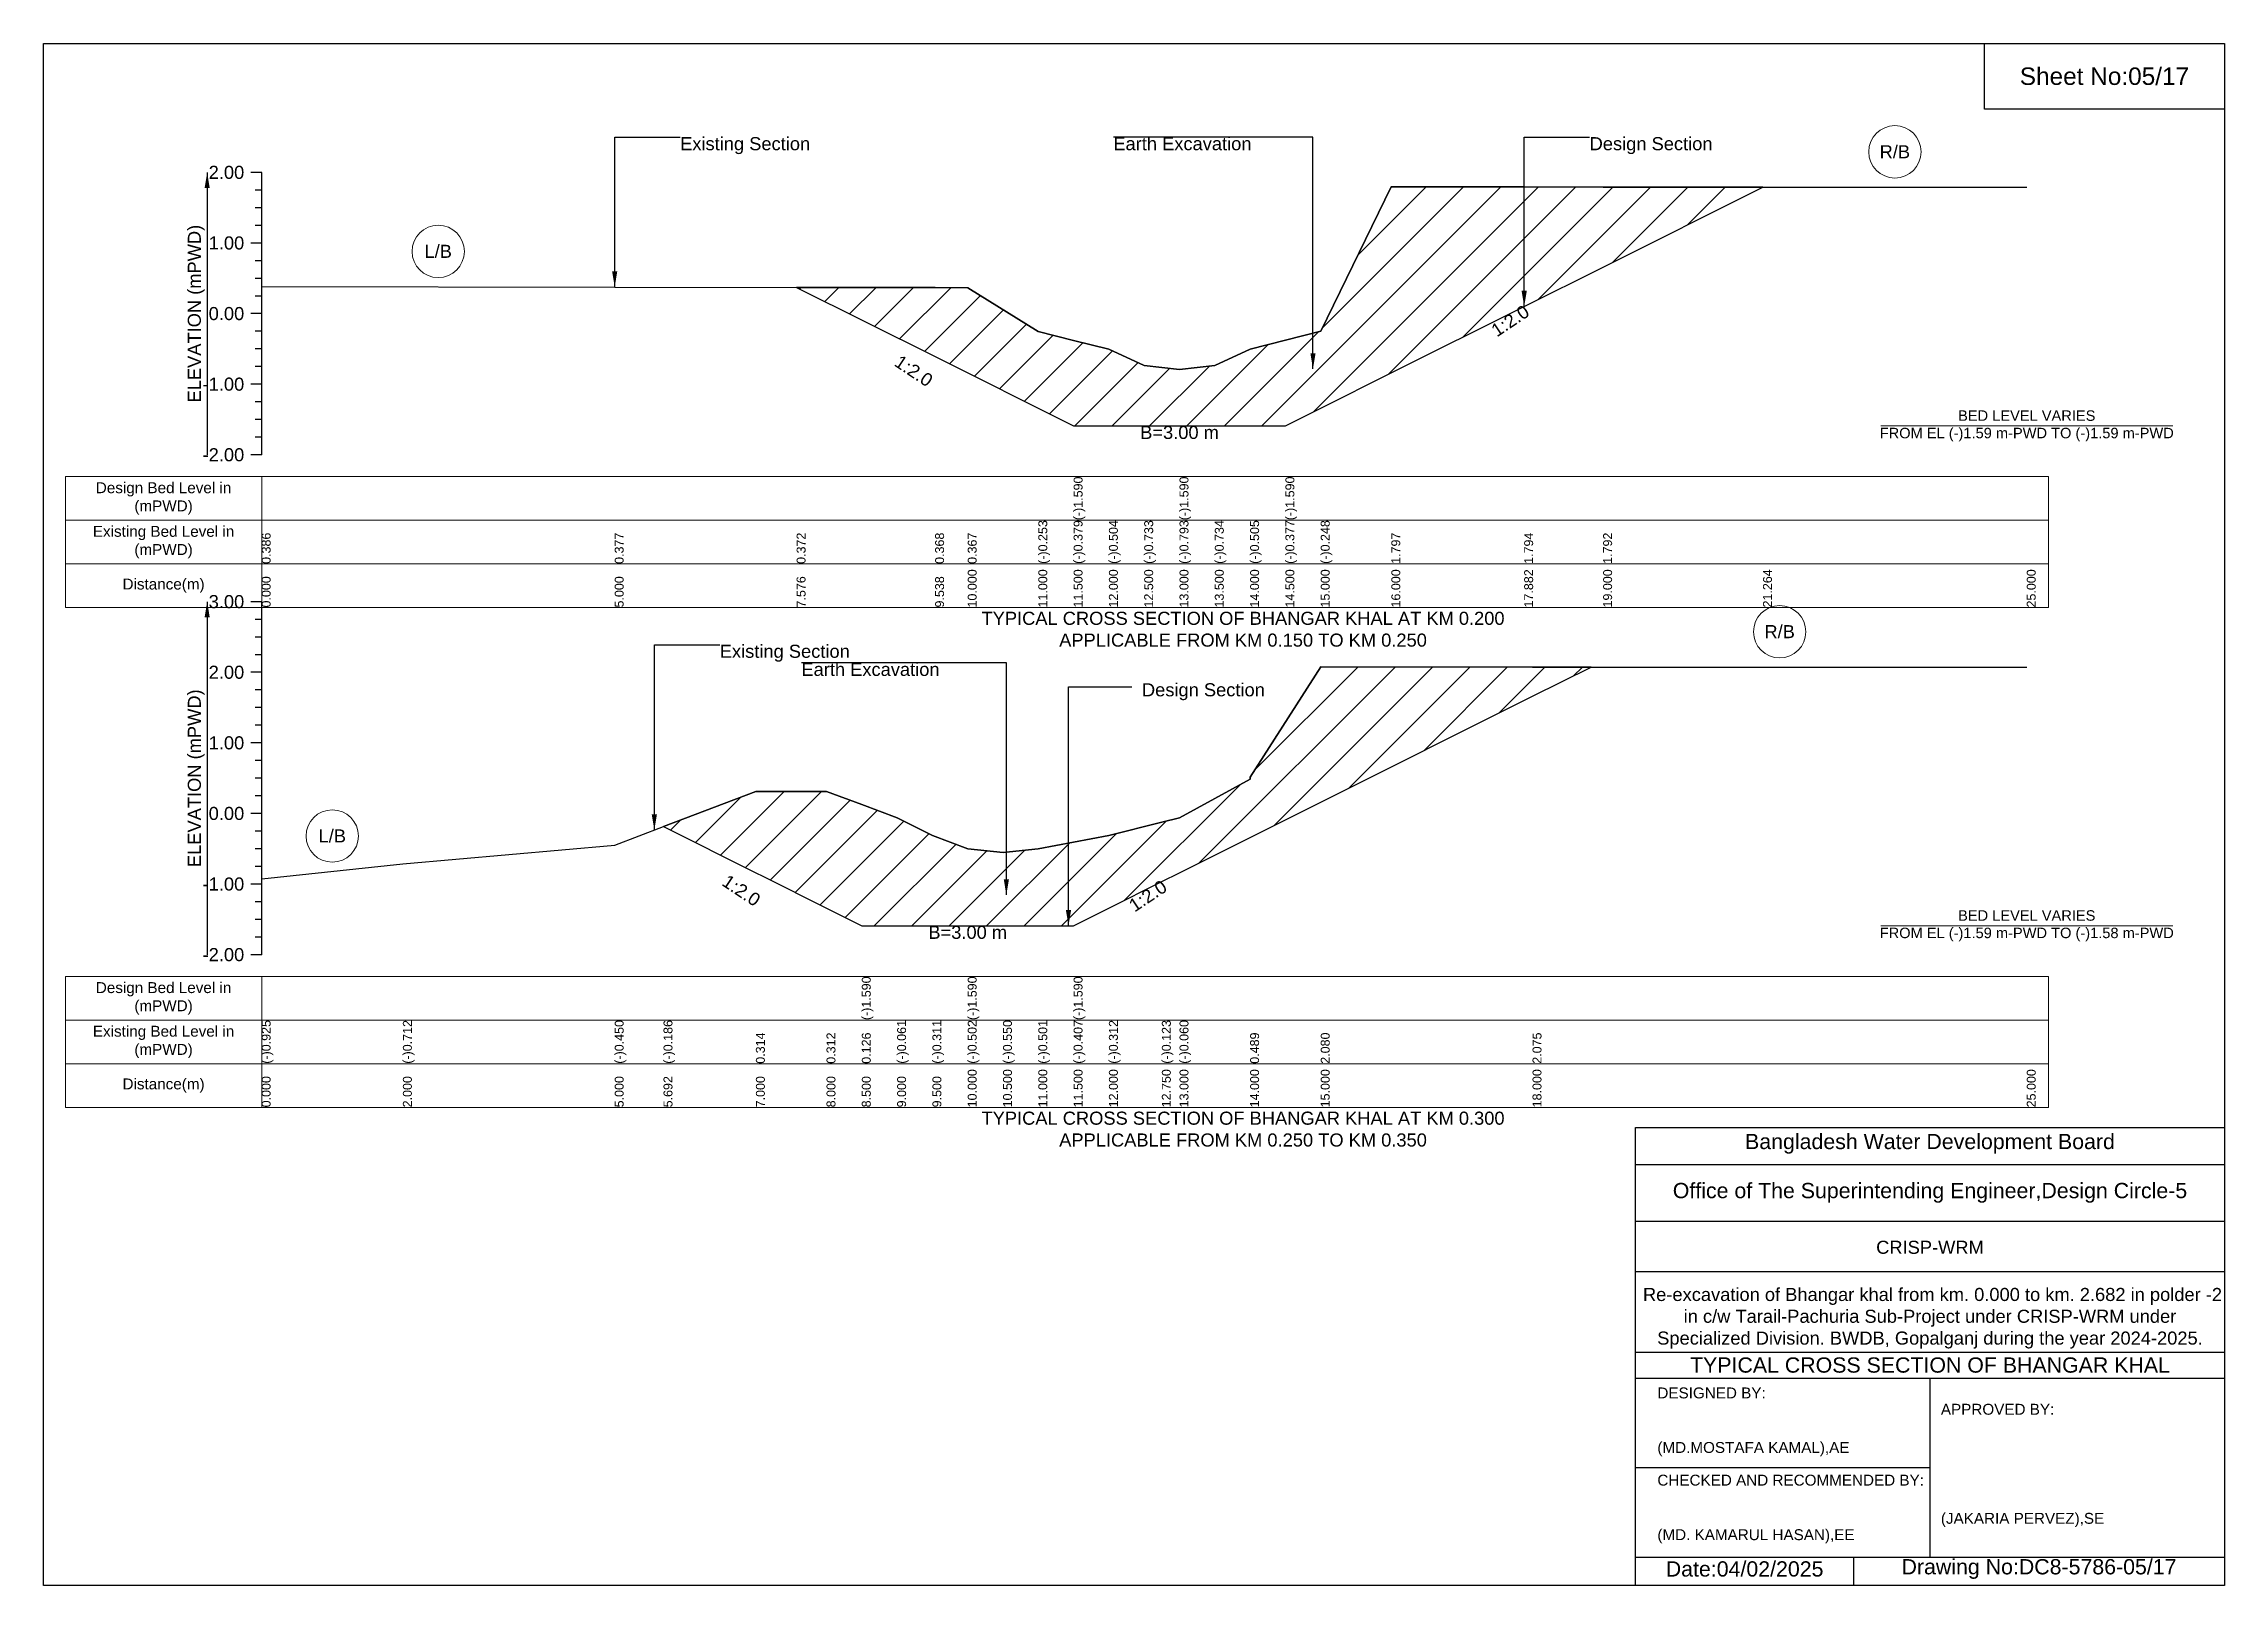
# Model space of a CAD drawing. Header units: inches. Extents: x 91000 to 288000, y -13659 to 0.
# Drawn here: x 140000 to 148000, y -5656 to 0 of the extents above; entities that cross this region are included whole.
import ezdxf

# ---------------------------------------------------------------- set-up
doc = ezdxf.new("R2010")
doc.units = ezdxf.units.IN
doc.header["$LTSCALE"] = 7
doc.header["$MEASUREMENT"] = 0
for name, color, linetype, lineweight in [('Cross section Data Border', 7, 'Continuous', 9), ('Cross Section Labels', 7, 'Continuous', 9), ('Existing_Bed_Level for Xsection', 7, 'Continuous', 25)]:
    doc.layers.add(name, color=color, linetype=linetype, lineweight=lineweight)
doc.styles.get("Standard").update_dxf_attribs({"font": 'arial.ttf'})
doc.dimstyles.get("Standard").update_dxf_attribs({"dimtxt": 0.18, "dimasz": 0.18, "dimexe": 0.18, "dimexo": 0.0625, "dimgap": 0.09, "dimtad": 0, "dimtih": 1, "dimtoh": 1, "dimdec": 4, "dimzin": 0, "dimdsep": 46, "dimtxsty": 'Standard', "dimcen": 0.09, "dimadec": 0, "dimazin": 0, "dimtfac": 1, "dimtdec": 4, "dimtofl": 0, "dimtmove": 0, "dimatfit": 3, "dimfxl": 1, "dimtolj": 1, "dimtzin": 0, "dimarcsym": 0})

msp = doc.modelspace()

# ---------------------------------------------------------------- texts
at = {"attachment_point": 5}
for s, insert, char_height in [('Sheet No:05/17', (147560, -120), 64), ('Bangladesh Water Development Board', (146920, -4036), 56), ('Office of The Superintending Engineer,Design Circle-5', (146920, -4216), 56)]:
    msp.add_mtext(s, dxfattribs=dict(at, insert=insert, char_height=char_height))
for s, insert, char_height, width, attachment_point in [('CRISP-WRM', (146920, -4416), 48, 2240, 5), (' Re-excavation of Bhangar khal from km. 0.000 to km. 2.682 in polder -2 in c/w Tarail-Pachuria Sub-Project under CRISP-WRM under Specialized Division. BWDB, Gopalganj during the year 2024-2025.', (146920, -4676), 48, 2160, 5), ('TYPICAL CROSS SECTION OF BHANGAR KHAL', (146920, -4848), 56, 2240, 5), ('DESIGNED BY:^J^J^J(MD.MOSTAFA KAMAL),AE', (145920, -5056), 40, 1120, 4), ('APPROVED BY:^J^J^J^J^J^J(JAKARIA PERVEZ),SE', (146960, -5216), 40, 1120, 4), ('CHECKED AND RECOMMENDED BY:^J^J^J(MD. KAMARUL HASAN),EE', (145920, -5376), 40, 1120, 4), ('Date:04/02/2025', (146240, -5596), 56, 1120, 5), ('Drawing No:DC8-5786-05/17', (147320, -5596), 56, 1760, 5)]:
    msp.add_mtext(s, dxfattribs=dict(insert=insert, char_height=char_height, width=width, attachment_point=attachment_point))
at = {"layer": 'Cross section Data Border', "char_height": 40, "width": 640, "attachment_point": 5}
for s, insert in [('Design Bed Level in (mPWD)', (140440, -1668.6)), ('Existing Bed Level in (mPWD)', (140440, -1828.6)), ('Distance(m)', (140440, -1988.6)), ('Design Bed Level in (mPWD)', (140440, -3502.4)), ('Existing Bed Level in (mPWD)', (140440, -3662.4)), ('Distance(m)', (140440, -3822.4))]:
    msp.add_mtext(s, dxfattribs=dict(at, insert=insert))
at = {"layer": 'Cross Section Labels'}
for s, insert, char_height, attachment_point in [('Existing Section', (142335, -343.1), 48, 1), ('Earth Excavation', (143924.2, -343.1), 48, 1), ('Design Section', (145671.4, -343.1), 48, 1), ('R/B', (146791.2, -397), 48, 5), ('L/B', (141447.5, -762.3), 48, 5), ('BED LEVEL VARIES ^JFROM EL (-)1.59 m-PWD TO (-)1.59 m-PWD', (147275, -1402.4), 38.4, 5), ('B=3.00 m', (144167, -1402.4), 48, 2), ('TYPICAL CROSS SECTION OF BHANGAR KHAL AT KM 0.200^JAPPLICABLE FROM KM 0.150 TO KM 0.250', (144400, -2148.6), 48, 5), ('R/B', (146368.5, -2157.5), 48, 5), ('Existing Section', (142480.4, -2205.2), 48, 1), ('Earth Excavation', (142779.9, -2271.7), 48, 1), ('Design Section', (144029.1, -2346.5), 48, 1), ('L/B', (141059, -2906.9), 48, 5), ('BED LEVEL VARIES ^JFROM EL (-)1.59 m-PWD TO (-)1.58 m-PWD', (147275, -3236.2), 38.4, 5), ('B=3.00 m', (143390, -3236.2), 48, 2), ('TYPICAL CROSS SECTION OF BHANGAR KHAL AT KM 0.300^JAPPLICABLE FROM KM 0.250 TO KM 0.350', (144400, -3982.4), 48, 5)]:
    msp.add_mtext(s, dxfattribs=dict(at, insert=insert, char_height=char_height, attachment_point=attachment_point))
at = {"layer": 'Cross Section Labels', "char_height": 48, "attachment_point": 2}
for insert, rotation in [((145366.7, -996.8), 33.69007), ((143205.6, -1180.7), 326.30993), ((142573.1, -3086.8), 326.30993), ((144037.5, -3106.7), 33.69007)]:
    msp.add_mtext('1:2.0', dxfattribs=dict(at, insert=insert, rotation=rotation))
at = {"layer": 'Existing_Bed_Level for Xsection', "char_height": 48, "attachment_point": 6}
for s, insert in [('2.00', (140736, -472.6)), ('1.00', (140736, -731.6)), ('0.00', (140736, -990.6)), ('-1.00', (140736, -1249.6)), ('-2.00', (140736, -1508.6)), ('3.00', (140736, -2047.4)), ('2.00', (140736, -2306.4)), ('1.00', (140736, -2565.4)), ('0.00', (140736, -2824.4)), ('-1.00', (140736, -3083.4)), ('-2.00', (140736, -3342.4))]:
    msp.add_mtext(s, dxfattribs=dict(at, insert=insert))
at = {"layer": 'Existing_Bed_Level for Xsection', "rotation": 90}
for s, insert, char_height, attachment_point in [('ELEVATION (mPWD)', (140560, -990.6), 48, 5), ('(-)1.590', (143778.5, -1748.6), 32.8, 1), ('(-)1.590', (144167, -1748.6), 32.8, 1), ('(-)1.590', (144555.5, -1748.6), 32.8, 1), ('(-)0.253', (143649, -1908.6), 32.8, 1), ('(-)0.379', (143778.5, -1908.6), 32.8, 1), ('(-)0.504', (143908, -1908.6), 32.8, 1), ('(-)0.733', (144037.5, -1908.6), 32.8, 1), ('(-)0.793', (144167, -1908.6), 32.8, 1), ('(-)0.734', (144296.5, -1908.6), 32.8, 1), ('(-)0.505', (144426, -1908.6), 32.8, 1), ('(-)0.377', (144555.5, -1908.6), 32.8, 1), ('(-)0.248', (144685, -1908.6), 32.8, 1), ('0.386', (140800, -1908.6), 32.8, 1), ('0.377', (142095, -1908.6), 32.8, 1), ('0.372', (142762.3, -1908.6), 32.8, 1), ('0.368', (143270.4, -1908.6), 32.8, 1), ('0.367', (143390, -1908.6), 32.8, 1), ('1.797', (144944, -1908.6), 32.8, 1), ('1.794', (145431.4, -1908.6), 32.8, 1), ('1.792', (145721, -1908.6), 32.8, 1), ('0.000', (140800, -2068.6), 32.8, 1), ('5.000', (142095, -2068.6), 32.8, 1), ('7.576', (142762.3, -2068.6), 32.8, 1), ('9.538', (143270.4, -2068.6), 32.8, 1), ('10.000', (143390, -2068.6), 32.8, 1), ('11.000', (143649, -2068.6), 32.8, 1), ('11.500', (143778.5, -2068.6), 32.8, 1), ('12.000', (143908, -2068.6), 32.8, 1), ('12.500', (144037.5, -2068.6), 32.8, 1), ('13.000', (144167, -2068.6), 32.8, 1), ('13.500', (144296.5, -2068.6), 32.8, 1), ('14.000', (144426, -2068.6), 32.8, 1), ('14.500', (144555.5, -2068.6), 32.8, 1), ('15.000', (144685, -2068.6), 32.8, 1), ('16.000', (144944, -2068.6), 32.8, 1), ('17.882', (145431.4, -2068.6), 32.8, 1), ('19.000', (145721, -2068.6), 32.8, 1), ('21.264', (146307.4, -2068.6), 32.8, 1), ('25.000', (147275, -2068.6), 32.8, 1), ('ELEVATION (mPWD)', (140560, -2694.9), 48, 5), ('(-)1.590', (143001.5, -3582.4), 32.8, 1), ('(-)1.590', (143390, -3582.4), 32.8, 1), ('(-)1.590', (143778.5, -3582.4), 32.8, 1), ('(-)0.925', (140800, -3742.4), 32.8, 1), ('(-)0.712', (141318, -3742.4), 32.8, 1), ('(-)0.450', (142095, -3742.4), 32.8, 1), ('(-)0.186', (142274.1, -3742.4), 32.8, 1), ('(-)0.061', (143131, -3742.4), 32.8, 1), ('(-)0.311', (143260.5, -3742.4), 32.8, 1), ('(-)0.502', (143390, -3742.4), 32.8, 1), ('(-)0.550', (143519.5, -3742.4), 32.8, 1), ('(-)0.501', (143649, -3742.4), 32.8, 1), ('(-)0.407', (143778.5, -3742.4), 32.8, 1), ('(-)0.312', (143908, -3742.4), 32.8, 1), ('(-)0.123', (144102.2, -3742.4), 32.8, 1), ('(-)0.060', (144167, -3742.4), 32.8, 1), ('0.314', (142613, -3742.4), 32.8, 1), ('0.312', (142872, -3742.4), 32.8, 1), ('0.126', (143001.5, -3742.4), 32.8, 1), ('0.489', (144426, -3742.4), 32.8, 1), ('2.080', (144685, -3742.4), 32.8, 1), ('2.075', (145462, -3742.4), 32.8, 1), ('0.000', (140800, -3902.4), 32.8, 1), ('2.000', (141318, -3902.4), 32.8, 1), ('5.000', (142095, -3902.4), 32.8, 1), ('5.692', (142274.1, -3902.4), 32.8, 1), ('7.000', (142613, -3902.4), 32.8, 1), ('8.000', (142872, -3902.4), 32.8, 1), ('8.500', (143001.5, -3902.4), 32.8, 1), ('9.000', (143131, -3902.4), 32.8, 1), ('9.500', (143260.5, -3902.4), 32.8, 1), ('10.000', (143390, -3902.4), 32.8, 1), ('10.500', (143519.5, -3902.4), 32.8, 1), ('11.000', (143649, -3902.4), 32.8, 1), ('11.500', (143778.5, -3902.4), 32.8, 1), ('12.000', (143908, -3902.4), 32.8, 1), ('12.750', (144102.2, -3902.4), 32.8, 1), ('13.000', (144167, -3902.4), 32.8, 1), ('14.000', (144426, -3902.4), 32.8, 1), ('15.000', (144685, -3902.4), 32.8, 1), ('18.000', (145462, -3902.4), 32.8, 1), ('25.000', (147275, -3902.4), 32.8, 1)]:
    msp.add_mtext(s, dxfattribs=dict(at, insert=insert, char_height=char_height, attachment_point=attachment_point))

# ---------------------------------------------------------------- hatches: boundary and pattern name
at = {"layer": 'Existing_Bed_Level for Xsection'}
h = msp.add_hatch(dxfattribs=at)
h.set_pattern_fill('ANSI31', color=256, scale=777, style=0)
h.paths.add_polyline_path([(142762.3, -894.3), (143270.4, -1148.4), (143390, -1208.2), (143649, -1337.7), (143778.5, -1402.4), (143908, -1402.4), (144037.5, -1402.4), (144167, -1402.4), (144296.5, -1402.4), (144426, -1402.4), (144555.5, -1402.4), (144685, -1337.7), (144944, -1208.2), (145431.4, -964.5), (145721, -819.7), (146307.4, -526.5), (145721, -526.5), (145431.4, -526), (144944, -525.2), (144685, -1054.8), (144555.5, -1088.1), (144426, -1121.4), (144296.5, -1180.7), (144167, -1196), (144037.5, -1180.5), (143908, -1121.1), (143778.5, -1088.6), (143649, -1056.1), (143390, -895.6), (143270.4, -895.3)])
h = msp.add_hatch(dxfattribs=at)
h.set_pattern_fill('ANSI31', color=256, scale=777, style=0)
h.paths.add_polyline_path([(142274.1, -2872.5), (142613, -3042), (142637.8, -3054.4), (142872, -3171.5), (143001.5, -3236.2), (143131, -3236.2), (143260.5, -3236.2), (143390, -3236.2), (143519.5, -3236.2), (143649, -3236.2), (143778.5, -3236.2), (143908, -3171.5), (144102.2, -3074.4), (144167, -3042), (144426, -2912.5), (144685, -2783), (145462, -2394.5), (145677, -2287), (145462, -2287), (144685, -2285.7), (144426, -2691), (144426, -2697.8), (144167, -2840), (144102.2, -2856.3), (143908, -2905.2), (143778.5, -2929.7), (143649, -2954.2), (143519.5, -2966.9), (143390, -2954.4), (143260.5, -2905), (143131, -2840.2), (143001.5, -2791.9), (142872, -2743.6), (142637.8, -2743.1), (142613, -2743.1)])

# ---------------------------------------------------------------- linework, layer by layer
for points in [[(140000, 0), (148000, 0), (148000, -5656), (140000, -5656)], [(147120, 0), (148000, 0), (148000, -240), (147120, -240)]]:
    msp.add_lwpolyline(points, close=True)
for points in [[(145840, -5656), (145840, -3976), (148000, -3976)], [(145840, -4112), (148000, -4112)], [(145840, -4320), (148000, -4320)], [(145840, -4504), (148000, -4504)], [(145840, -4800), (148000, -4800)], [(145840, -4896), (148000, -4896)], [(146920, -4896), (146920, -5552)], [(145840, -5224), (146920, -5224)], [(145840, -5552), (148000, -5552)], [(146640, -5552), (146640, -5656)]]:
    msp.add_lwpolyline(points)
at = {"layer": 'Cross section Data Border'}
for points in [[(140080, -1588.6), (147355, -1588.6), (147355, -2068.6), (140080, -2068.6)], [(140080, -3422.4), (147355, -3422.4), (147355, -3902.4), (140080, -3902.4)]]:
    msp.add_lwpolyline(points, close=True, dxfattribs=at)
for points in [[(140800, -1588.6), (140800, -2068.6)], [(140080, -1748.6), (147355, -1748.6)], [(140080, -1908.6), (147355, -1908.6)], [(140800, -3422.4), (140800, -3902.4)], [(140080, -3582.4), (147355, -3582.4)], [(140080, -3742.4), (147355, -3742.4)]]:
    msp.add_lwpolyline(points, dxfattribs=at)
at = {"layer": 'Cross Section Labels'}
for points in [[(146739.2, -1402.4), (147810.8, -1402.4)], [(146739.2, -3236.2), (147810.8, -3236.2)]]:
    msp.add_lwpolyline(points, dxfattribs=at)
for centre in [(146791.2, -397), (141447.5, -762.3), (146368.5, -2157.5), (141059, -2906.9)]:
    msp.add_circle(centre, 96, dxfattribs=at)
at = {"layer": 'Existing_Bed_Level for Xsection'}
for points in [[(140800, -472.6), (140760, -472.6)], [(140800, -1508.6), (140800, -1249.6), (140800, -990.6), (140800, -731.6), (140800, -472.6)], [(140800, -537.4), (140776, -537.4)], [(140800, -890.6), (142095, -893), (142762.3, -894.3), (143270.4, -895.3), (143390, -895.6), (143649, -1056.1), (143778.5, -1088.6), (143778.5, -1088.6), (143908, -1121.1), (144037.5, -1180.5), (144167, -1196), (144167, -1196), (144296.5, -1180.7), (144426, -1121.4), (144555.5, -1088.1), (144555.5, -1088.1), (144685, -1054.8), (144944, -525.2), (145431.4, -526), (145721, -526.5), (146307.4, -526.5), (147275, -526.5)], [(140800, -602.1), (140776, -602.1)], [(140800, -666.9), (140776, -666.9)], [(140800, -731.6), (140760, -731.6)], [(140800, -796.4), (140776, -796.4)], [(140800, -861.1), (140776, -861.1)], [(140800, -925.9), (140776, -925.9)], [(140800, -990.6), (140760, -990.6)], [(140800, -1055.4), (140776, -1055.4)], [(140800, -1120.1), (140776, -1120.1)], [(140800, -1184.9), (140776, -1184.9)], [(140800, -1249.6), (140760, -1249.6)], [(140800, -1314.4), (140776, -1314.4)], [(140800, -1379.1), (140776, -1379.1)], [(140800, -1508.6), (140760, -1508.6)], [(140800, -1443.9), (140776, -1443.9)], [(140800, -2047.4), (140760, -2047.4)], [(140800, -3342.4), (140800, -3083.4), (140800, -2824.4), (140800, -2565.4), (140800, -2306.4), (140800, -2047.4)], [(140800, -2112.2), (140776, -2112.2)], [(140800, -2176.9), (140776, -2176.9)], [(140800, -2306.4), (140760, -2306.4)], [(140800, -2241.7), (140776, -2241.7)], [(140800, -3064), (141318, -3008.8), (142095, -2941), (142274.1, -2872.5), (142613, -2743.1), (142637.8, -2743.1), (142872, -2743.6), (143001.5, -2791.9), (143001.5, -2791.9), (143131, -2840.2), (143260.5, -2905), (143390, -2954.4), (143390, -2954.4), (143519.5, -2966.9), (143649, -2954.2), (143778.5, -2929.7), (143778.5, -2929.7), (143908, -2905.2), (144102.2, -2856.3), (144167, -2840), (144426, -2697.8), (144426, -2691), (144685, -2285.7), (145462, -2287), (147275, -2287)], [(140800, -2371.2), (140776, -2371.2)], [(140800, -2435.9), (140776, -2435.9)], [(140800, -2500.7), (140776, -2500.7)], [(140800, -2565.4), (140760, -2565.4)], [(140800, -2630.2), (140776, -2630.2)], [(140800, -2694.9), (140776, -2694.9)], [(140800, -2759.7), (140776, -2759.7)], [(140800, -2824.4), (140760, -2824.4)], [(140800, -2889.2), (140776, -2889.2)], [(140800, -2953.9), (140776, -2953.9)], [(140800, -3018.7), (140776, -3018.7)], [(140800, -3083.4), (140760, -3083.4)], [(140800, -3148.2), (140776, -3148.2)], [(140800, -3212.9), (140776, -3212.9)], [(140800, -3277.7), (140776, -3277.7)], [(140800, -3342.4), (140760, -3342.4)]]:
    msp.add_lwpolyline(points, dxfattribs=at)
for points in [[(142762.3, -894.3), (142762.3, -894.3), (143270.4, -1148.4), (143390, -1208.2), (143649, -1337.7), (143778.5, -1402.4), (143778.5, -1402.4), (143908, -1402.4), (144037.5, -1402.4), (144167, -1402.4), (144167, -1402.4), (144296.5, -1402.4), (144426, -1402.4), (144555.5, -1402.4), (144555.5, -1402.4), (144685, -1337.7), (144944, -1208.2), (145431.4, -964.5), (145721, -819.7), (146307.4, -526.5), (146307.4, -526.5), (146307.4, -526.5), (145721, -526.5), (145431.4, -526), (144944, -525.2), (144685, -1054.8), (144555.5, -1088.1), (144555.5, -1088.1), (144426, -1121.4), (144296.5, -1180.7), (144167, -1196), (144167, -1196), (144037.5, -1180.5), (143908, -1121.1), (143778.5, -1088.6), (143778.5, -1088.6), (143649, -1056.1), (143390, -895.6), (143270.4, -895.3), (142762.3, -894.3)], [(142274.1, -2872.5), (142613, -3042), (142637.8, -3054.4), (142872, -3171.5), (143001.5, -3236.2), (143001.5, -3236.2), (143131, -3236.2), (143260.5, -3236.2), (143390, -3236.2), (143390, -3236.2), (143519.5, -3236.2), (143649, -3236.2), (143778.5, -3236.2), (143778.5, -3236.2), (143908, -3171.5), (144102.2, -3074.4), (144167, -3042), (144426, -2912.5), (144426, -2912.5), (144685, -2783), (145462, -2394.5), (145677, -2287), (145462, -2287), (144685, -2285.7), (144426, -2691), (144426, -2697.8), (144167, -2840), (144102.2, -2856.3), (143908, -2905.2), (143778.5, -2929.7), (143778.5, -2929.7), (143649, -2954.2), (143519.5, -2966.9), (143390, -2954.4), (143390, -2954.4), (143260.5, -2905), (143131, -2840.2), (143001.5, -2791.9), (143001.5, -2791.9), (142872, -2743.6), (142637.8, -2743.1), (142613, -2743.1)]]:
    msp.add_lwpolyline(points, close=True, dxfattribs=at)

msp.set_redraw_order([(e.dxf.handle, doc.entitydb.next_handle()) for e in msp.query("TEXT MTEXT ATTDEF DIMENSION ARC_DIMENSION")])  # texts and dimensions are drawn at this point

# ---------------------------------------------------------------- leaders
at = {"layer": 'Cross Section Labels', "annotation_type": 0, "has_hookline": 1}
for points, hookline_direction, text_width in [([(142095, -893), (142095, -343.1), (142334.9, -343.1)], 0, 467.2), ([(144656.6, -1193.5), (144656.6, -343.1), (143924.3, -343.1)], 1, 497), ([(145431.4, -964.5), (145431.4, -343.1), (145671.3, -343.1)], 0, 441.2), ([(142240.4, -2885.4), (142240.4, -2205.2), (142480.3, -2205.2)], 0, 467.2), ([(143531.7, -3123.3), (143531.7, -2271.7), (142780, -2271.7)], 1, 497), ([(143759.7, -3236.2), (143759.7, -2359.6), (143992.5, -2359.6)], 0, 441.2)]:
    msp.add_leader(points, dimstyle='Standard', override={"dimasz": 57.6}, dxfattribs=dict(at, hookline_direction=hookline_direction, text_width=text_width))
at = {"layer": 'Existing_Bed_Level for Xsection'}
for points in [[(140600, -472.6), (140600, -1508.6)], [(140600, -2047.4), (140600, -3342.4)]]:
    msp.add_leader(points, dimstyle='Standard', override={"dimasz": 57.6}, dxfattribs=at)

doc.saveas('drawing.dxf')
